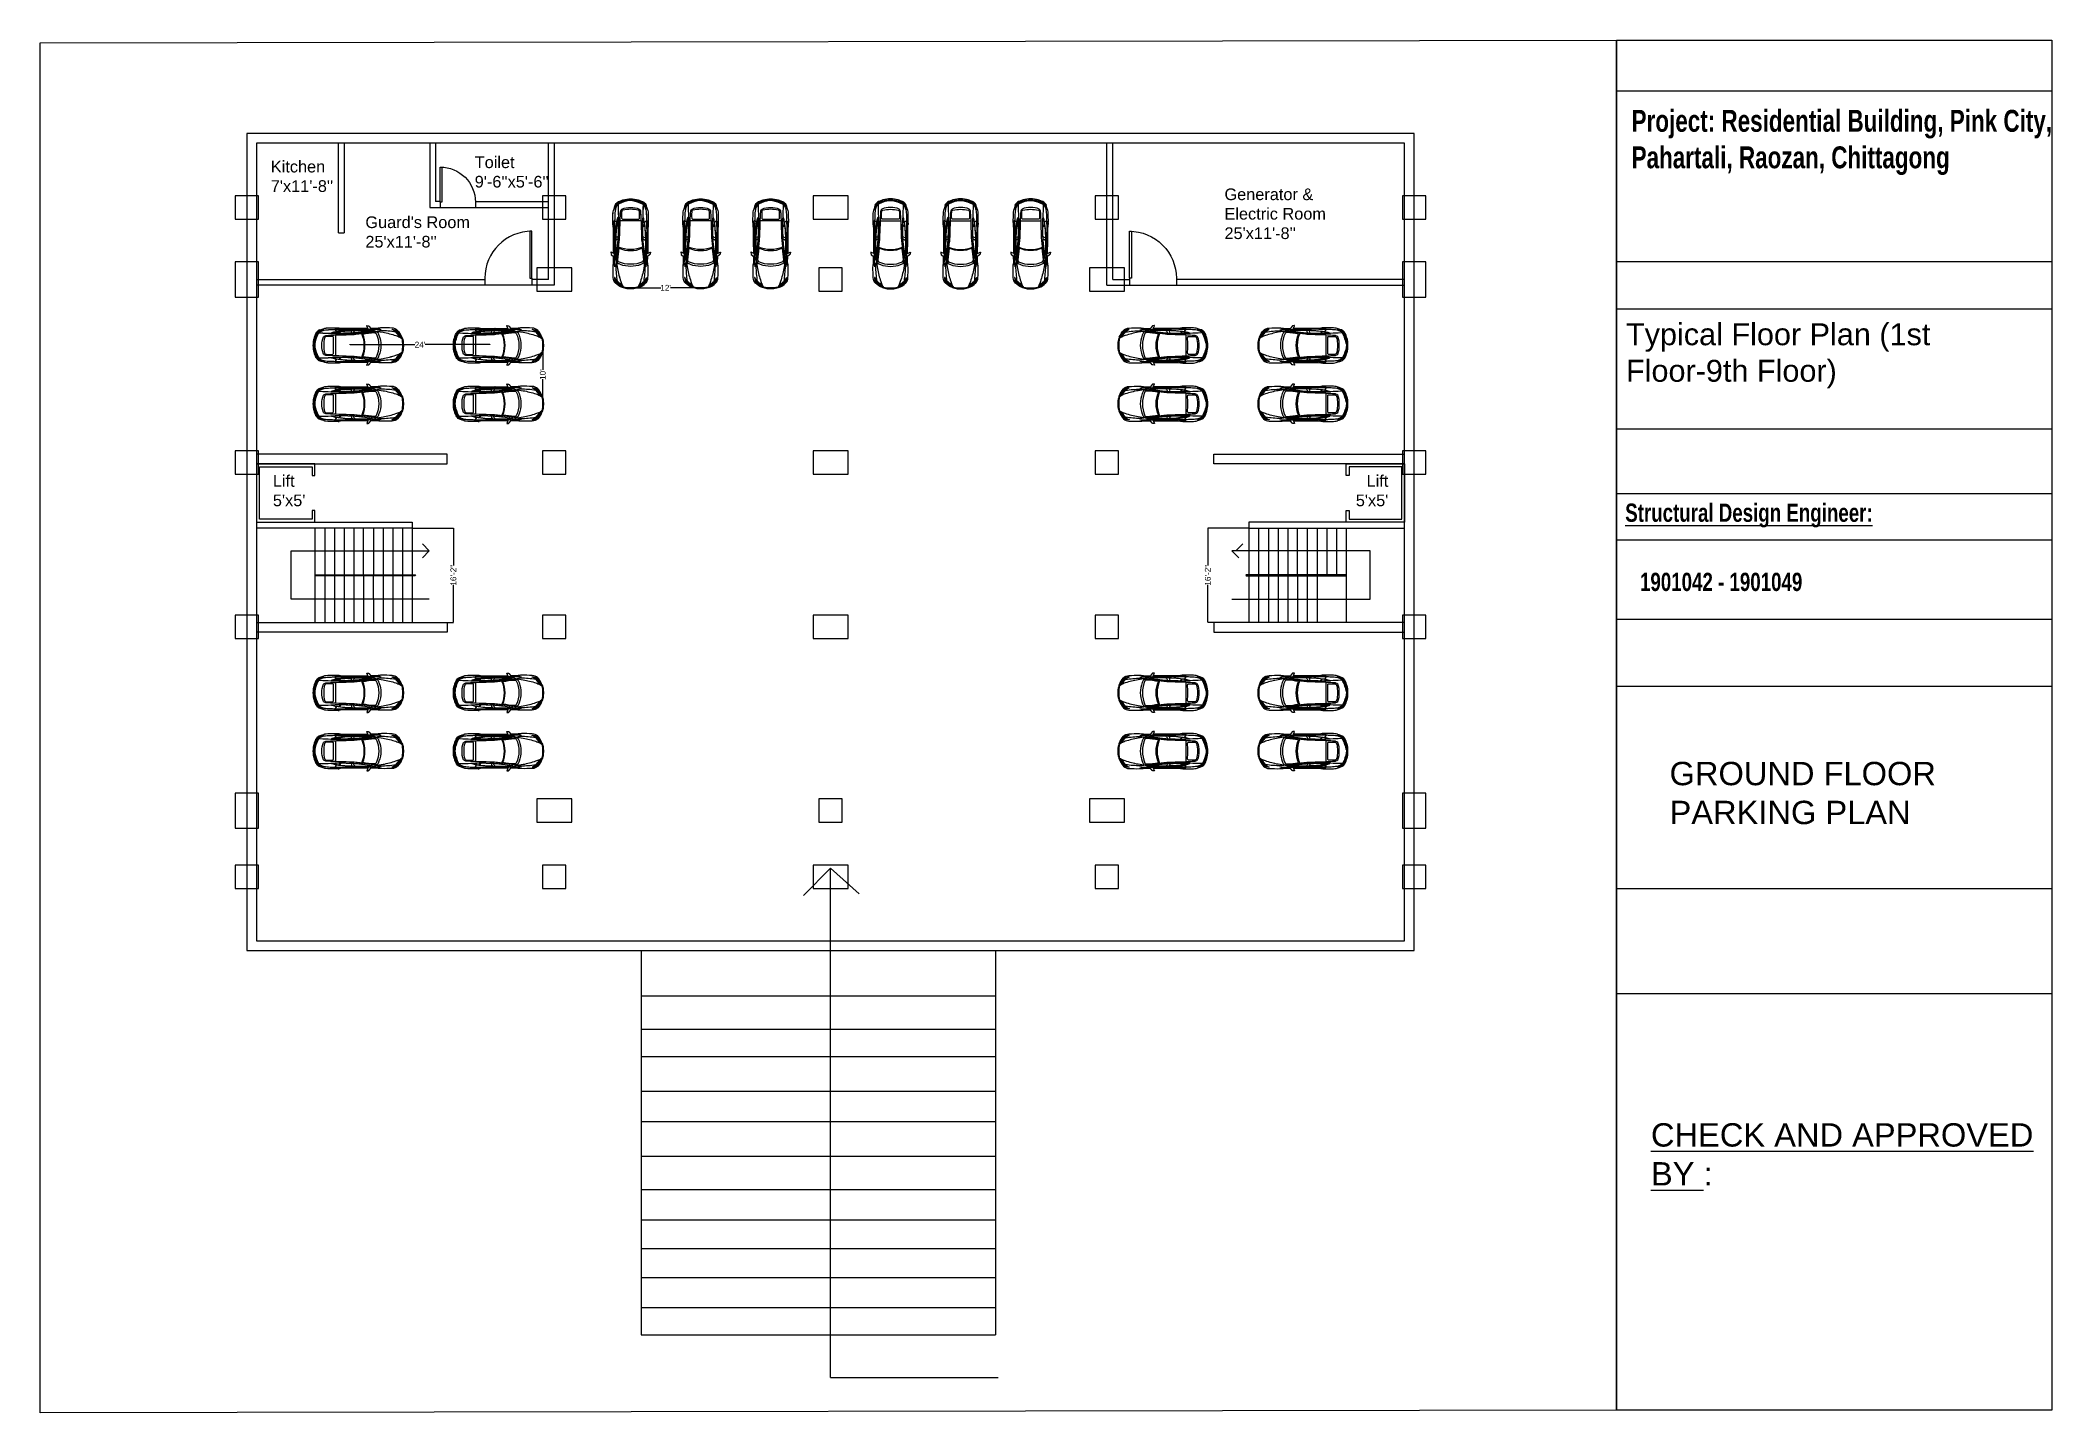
# Model space of a CAD drawing. Header units: inches. Extents: x 2674 to 28325, y -8016 to 21827.
# Drawn here: x 2686 to 6821, y 13813 to 16636 of the extents above; entities that cross this region are included whole.
import ezdxf

# ---------------------------------------------------------------- set-up
doc = ezdxf.new("R2010")
doc.units = ezdxf.units.IN
doc.header["$MEASUREMENT"] = 0
doc.layers.add('ceco.net 476 - Tesla S top view', color=7, linetype='Continuous')
doc.layers.add('Dimension column', color=7, linetype='Continuous')
doc.styles.get("Standard").update_dxf_attribs({"font": 'arial.ttf', "height": 12})
doc.dimstyles.get("Standard").update_dxf_attribs({"dimtxt": 12, "dimasz": 0.18, "dimexe": 0.18, "dimexo": 0.0625, "dimgap": 0.09, "dimtad": 0, "dimtoh": 1, "dimdec": 0, "dimzin": 0, "dimdsep": 46, "dimlunit": 3, "dimtxsty": 'Standard', "dimcen": 0.09, "dimadec": 0, "dimazin": 0, "dimtfac": 1, "dimtdec": 0, "dimtofl": 0, "dimtmove": 0, "dimatfit": 3, "dimfxl": 1, "dimtolj": 1, "dimtzin": 0, "dimarcsym": 0})

msp = doc.modelspace()

# ---------------------------------------------------------------- texts
at = {"attachment_point": 1}
for s, insert, char_height, width in [('{\\fSwis721 LtCn BT|b1|i0|c0|p34;Project: Residential Building, Pink City, Pahartali, Raozan, Chittagong}', (5957.27, 16492.31), 45.03114, 1000.1158), ('Typical Floor Plan (1st Floor-9th Floor)', (5945.74, 16053.45), 45.0311, 840.6448), ('{\\fSwis721 LtCn BT|b1|i0|c0|p34;\\LStructural Design Engineer:}', (5944.16, 15682.84), 37.5259, 485.5762), ('{\\fSwis721 LtCn BT|b1|i0|c0|p34;1901042 - 1901049}', (5974.54, 15540.58), 37.5259, 485.5762)]:
    msp.add_mtext(s, dxfattribs=dict(at, insert=insert, char_height=char_height, width=width))
for s, width, gutter_width, heights, insert, char_height, attachment_point in [("Kitchen\\P7'x11'-8''", 135.5798, 240, [0], (3159.74, 16387.7), 24, 1), ("Toilet\\P9'-6''x5'-6''", 131.7145, 240, [0], (3578.94, 16396.64), 24, 1), ("Generator & Electric Room\\P25'x11'-8''", 280.1229, 240, [0], (5120.27, 16330.75), 24, 1), ("Guard's Room\\P25'x11'-8''", 280.1229, 240, [0], (3354.12, 16273.32), 24, 1), ("Lift \\P5'x5'", 82.4474, 120, [82.77], (3163.99, 15741.37), 24, 1), ("Lift \\P5'x5'", 82.4474, 120, [82.77], (5457.17, 15741.37), 24, 3), ('GROUND FLOOR PARKING PLAN', 728, 240, [0], (6035.29, 15151.73), 48, 1), ('{\\LCHECK AND APPROVED \\PBY }:', 926.9107, 240, [191.7], (5997.07, 14408.74), 48, 1)]:
    msp.add_mtext_dynamic_manual_height_columns(s, width=width, gutter_width=gutter_width, heights=heights, dxfattribs=dict(insert=insert, char_height=char_height, attachment_point=attachment_point))

# ---------------------------------------------------------------- blocks, each defined once
blk = doc.blocks.new('car')
at = {"layer": 'ceco.net 476 - Tesla S top view'}
for points in [[(2.47, 0.05), (1.35, 0.04), (0.32, 0.04, -0.050077), (-0.44, -0.01, 0.001023), (-0.97, 0, -0.037299), (-1.21, 0.03, -0.006983), (-1.36, 0.09, 0.028405), (-1.52, 0.14, -0.000201), (-1.66, 0.18, -0.115744), (-1.8, 0.26, -0.043925), (-1.91, 0.38, -0.076664), (-2.02, 0.58, -0.01031), (-2.11, 0.85, -0.084773), (-2.2, 1.51, -0.084773), (-2.11, 2.16, -0.01031), (-2.02, 2.43, -0.076664), (-1.91, 2.63, -0.043925), (-1.8, 2.75, -0.115744), (-1.66, 2.83, -0.000201), (-1.52, 2.87, 0.028405), (-1.36, 2.92, -0.006983), (-1.21, 2.98, -0.037299), (-0.97, 3.01, 0.001023), (-0.44, 3.02, -0.050077), (0.32, 2.97), (1.35, 2.97), (2.47, 2.97)], [(-1.67, 2.83, 0.139387), (-1.91, 2.55, 0.087151), (-2.12, 1.73), (-2.13, 1.51), (-2.12, 1.28, 0.087151), (-1.91, 0.46, 0.139387), (-1.67, 0.19)], [(-1.83, 2.55, 0.043767), (-1.96, 2.23), (-1.98, 2.22, -0.12727), (-1.71, 2.76, -0.103788), (-1.62, 2.81, -0.048471), (-1.32, 2.89, 0.11897), (-1.55, 2.78, 0.00925), (-1.69, 2.67, 0.071577), (-1.77, 2.58, 0.073053), (-1.97, 2.14, 0.069234), (-2.07, 1.51, 0.069234), (-1.97, 0.88, 0.073053), (-1.77, 0.44, 0.071577), (-1.69, 0.35, 0.00925), (-1.55, 0.23, 0.11897), (-1.32, 0.13, -0.048471), (-1.62, 0.2, -0.103788), (-1.71, 0.25, -0.12727), (-1.98, 0.79), (-1.96, 0.78, 0.043767), (-1.83, 0.46)], [(-2.06, 1.66, -0.070819), (-1.78, 2.49, -0.138811), (-1.58, 2.7, -0.095084), (-1.28, 2.81, -0.041899), (-0.76, 2.86, 0.017218), (-0.34, 2.87, -0.008608), (1.33, 2.89, 0.002173), (2.49, 2.88)], [(-1.93, 2.5), (-1.87, 2.53), (-1.77, 2.58), (-1.38, 2.57, -0.007088), (-0.47, 2.53, 0.023417), (0.6, 2.53, -0.004586), (1.18, 2.54, 0.033103), (1.9, 2.61, -0.003086), (2.59, 2.71, 0.030375), (2.93, 2.78, 0.011006), (2.98, 2.79, 0.300249), (3.01, 2.82, -0.068344), (3.02, 2.87, -0.091775), (3.08, 2.96)], [(-1.69, 2.78, -0.065455), (-1.77, 2.62, 0.002013), (-1.82, 2.56, -3.161295)], [(3.35, 0.46, -0.107446), (3.23, 0.35, -0.16439), (3.16, 0.33, -0.043103), (2.37, 0.42, 0.021109), (1.93, 0.48, -0.003734), (1.44, 0.54, 0.032309), (0.91, 0.57, 0.004717), (-0.31, 0.61, -0.012521), (-0.87, 0.64, 0.006963), (-1.07, 0.65, -0.073684), (-1.18, 0.67, -0.116242), (-1.33, 0.77, -0.129346), (-1.46, 1.51, -0.129346), (-1.33, 2.24, -0.116242), (-1.18, 2.34, -0.073684), (-1.07, 2.36, 0.006963), (-0.87, 2.37, -0.012521), (-0.31, 2.4, 0.004717), (0.91, 2.44, 0.032309), (1.44, 2.47, -0.003734), (1.93, 2.53, 0.021109), (2.37, 2.6, -0.043103), (3.16, 2.68, -0.16439), (3.23, 2.66, -0.107446), (3.35, 2.55)], [(2.61, 2.82, 0.020189), (1.3, 2.83, 0.030618), (-0.22, 2.69, 0.049803), (-0.57, 2.6, 0.078375), (-0.63, 2.57, 0.34667), (-0.64, 2.54)], [(2.76, 2.77, -0.016577), (2.04, 2.65, -0.003539), (1.72, 2.61, -0.013181), (1.39, 2.58, -0.007714), (0.95, 2.56, -0.00769), (0.18, 2.54, -0.010404), (-0.49, 2.55, -0.887228), (-0.5, 2.58, -0.042222), (-0.08, 2.67, 0.002368), (0.14, 2.7, -0.018631), (0.83, 2.76, -0.008287), (1.29, 2.78, -0.016658), (2.56, 2.77)], [(-0.17, 2.66), (-0.21, 2.7, -0.053288), (-0.33, 2.85, -0.097048), (-0.34, 2.87, -0.284596), (-0.32, 2.91, -0.180477), (0, 3.01)], [(1.03, 2.56, -0.050809), (1.11, 2.78, 1.563517)], [(1.21, 2.57, -0.084778), (1.37, 2.78, 1.165989)], [(1.3, 2.78), (1.3, 2.83, -0.055596), (1.36, 2.92, 0.340618), (1.36, 2.97, 0.491849)], [(1.93, 2.53, -0.103693), (2.14, 1.51, -0.103693), (1.93, 0.48)], [(2.88, 2.77), (2.76, 2.77), (2.71, 2.76), (2.57, 2.76, -0.728593), (2.56, 2.78, 0.164934), (2.62, 2.83, 0.280594), (2.62, 2.88)], [(5.38, 2.2, 0.118147), (5.02, 2.79, 0.192601), (4.55, 2.99, 0.014804), (3.64, 3.01, 0.048794), (3.25, 2.96), (2.72, 2.97)], [(2.76, 2.92, 0.163101), (2.94, 2.78, 0.052369)], [(2.94, 2.78), (3.28, 2.71), (3.77, 2.63, -0.036266), (4.87, 2.35, -0.029139), (5.2, 2.22, -0.04266), (5.38, 2.11, -3.166494)], [(3.27, 2.94, 0.074556), (3.48, 2.94, 0.71989), (3.48, 2.95, 0.113909), (3.44, 2.96, 0.028597), (3.37, 2.96, 0.029934), (3.27, 2.95, 0.559957), (3.27, 2.94, 3.832623)], [(4.84, 2.66, 0.026455), (3.58, 2.77, 0.10207), (3.34, 2.74, 0.16358), (3.28, 2.71, 0.368248), (3.28, 2.67, -0.019787), (3.31, 2.63, -0.039608), (3.42, 2.38, -0.092999), (3.58, 1.51, -0.092999), (3.42, 0.64, -0.039608), (3.31, 0.39, -0.019787), (3.28, 0.34, 0.368248), (3.28, 0.3, 0.16358), (3.34, 0.27, 0.10207), (3.58, 0.24, 0.026455), (4.84, 0.35)], [(5.34, 2.14, -0.049502), (5.05, 2.41, 0.00154), (4.86, 2.64, -0.004097), (4.77, 2.74, 0.143002), (4.76, 2.75), (4.54, 2.86, -0.938962), (4.55, 2.88)], [(4.55, 2.88, -0.062741), (4.78, 2.85, -0.086916), (4.9, 2.79, -0.055058), (5.02, 2.68, 0.056818), (5.05, 2.66, -0.215236), (5.06, 2.65, 0.019989), (5.06, 2.62, 0.108877), (5.07, 2.6, -0.017327), (5.2, 2.41, -0.037288), (5.27, 2.28, -0.087098), (5.29, 2.18, -1.066752)], [(5.28, 2.24, -0.118186), (5.12, 2.38, 0.00804), (4.99, 2.54, 0.026037), (4.87, 2.68, 0.031837), (4.76, 2.78, -0.810203), (4.77, 2.79, 0.011391), (4.84, 2.78, -0.066219), (4.92, 2.75, -0.072639), (4.99, 2.7, -0.038841), (5.04, 2.65, -0.226044), (5.04, 2.64, 0.112945), (5.04, 2.61, 0.061617), (5.05, 2.58, 0.031184), (5.12, 2.46, 0.013066), (5.22, 2.31, -0.145097), (5.23, 2.29, 0.129635), (5.24, 2.27, -1.851828)], [(5.04, 2.61, 0.104767), (4.85, 2.78, 7.009896)], [(4.86, 2.91, -0.11549), (5.25, 2.43, -0.009174), (5.35, 2.23, -0.078215), (5.38, 2.11, -0.059767), (5.45, 1.51, -0.059767), (5.38, 0.9, -0.078215), (5.35, 0.78, -0.009174), (5.25, 0.58, -0.11549), (4.86, 0.11)], [(5.38, 2.2, -0.091199), (5.5, 1.79), (5.51, 1.51), (5.5, 1.22, -0.091199), (5.38, 0.81)], [(5.38, 2.11, -0.038027), (5.43, 1.51, -0.038027), (5.38, 0.9)], [(-2.06, 1.35, 0.070819), (-1.78, 0.52, 0.138811), (-1.58, 0.31, 0.095084), (-1.28, 0.2, 0.041899), (-0.76, 0.15, -0.017218), (-0.34, 0.14, 0.008608), (1.33, 0.13, -0.002173), (2.49, 0.13)], [(-1.93, 0.51), (-1.87, 0.48), (-1.77, 0.44), (-1.38, 0.44, 0.007088), (-0.47, 0.48, -0.023417), (0.6, 0.49, 0.004586), (1.18, 0.47, -0.033103), (1.9, 0.41, 0.003086), (2.59, 0.3, -0.030375), (2.93, 0.23, -0.011006), (2.98, 0.22, -0.300249), (3.01, 0.19, 0.068344), (3.02, 0.15, 0.091775), (3.08, 0.05)], [(-1.69, 0.23, 0.065455), (-1.77, 0.39, -0.002013), (-1.82, 0.46, 3.161295)], [(2.61, 0.2, -0.020189), (1.3, 0.18, -0.030618), (-0.22, 0.32, -0.049803), (-0.57, 0.41, -0.078375), (-0.63, 0.44, -0.34667), (-0.64, 0.47)], [(2.76, 0.25, 0.016577), (2.04, 0.36, 0.003539), (1.72, 0.4, 0.013181), (1.39, 0.43, 0.007714), (0.95, 0.46, 0.00769), (0.18, 0.47, 0.010404), (-0.49, 0.46, 0.887228), (-0.5, 0.43, 0.042222), (-0.08, 0.34, -0.002368), (0.14, 0.31, 0.018631), (0.83, 0.25, 0.008287), (1.29, 0.23, 0.016658), (2.56, 0.24)], [(-0.17, 0.35), (-0.21, 0.32, 0.053288), (-0.33, 0.17, 0.097048), (-0.34, 0.14, 0.284596), (-0.32, 0.1, 0.180477), (0, 0)], [(1.03, 0.45, 0.050809), (1.11, 0.24, -1.563517)], [(1.21, 0.44, 0.084778), (1.37, 0.23, -1.165989)], [(1.3, 0.23), (1.3, 0.18, 0.055596), (1.36, 0.09, -0.340618), (1.36, 0.04, -0.491849)], [(2.88, 0.25), (2.76, 0.25), (2.71, 0.25), (2.57, 0.25, 0.728593), (2.56, 0.23, -0.164934), (2.62, 0.18, -0.280594), (2.62, 0.13)], [(5.38, 0.81, -0.118147), (5.02, 0.22, -0.192601), (4.55, 0.02, -0.014804), (3.64, 0.01, -0.048794), (3.25, 0.05), (2.72, 0.05)], [(2.76, 0.09, -0.163101), (2.94, 0.23, -0.052369)], [(2.94, 0.23), (3.28, 0.3), (3.77, 0.38, 0.036266), (4.87, 0.67, 0.029139), (5.2, 0.8, 0.04266), (5.38, 0.9, 3.166494)], [(3.27, 0.07, -0.074556), (3.48, 0.07, -0.71989), (3.48, 0.06, -0.113909), (3.44, 0.05, -0.028597), (3.37, 0.05, -0.029934), (3.27, 0.07, -0.559957), (3.27, 0.07, -3.832623)], [(5.34, 0.87, 0.049502), (5.05, 0.6, -0.00154), (4.86, 0.37, 0.004097), (4.77, 0.27, -0.143002), (4.76, 0.26), (4.54, 0.15, 0.938962), (4.55, 0.13)], [(4.55, 0.13, 0.062741), (4.78, 0.17, 0.086916), (4.9, 0.22, 0.055058), (5.02, 0.33, -0.056818), (5.05, 0.36, 0.215236), (5.06, 0.36, -0.019989), (5.06, 0.39, -0.108877), (5.07, 0.41, 0.017327), (5.2, 0.6, 0.037288), (5.27, 0.73, 0.087098), (5.29, 0.84, 1.066752)], [(5.28, 0.77, 0.118186), (5.12, 0.64, -0.00804), (4.99, 0.47, -0.026037), (4.87, 0.33, -0.031837), (4.76, 0.23, 0.810203), (4.77, 0.22, -0.011391), (4.84, 0.23, 0.066219), (4.92, 0.26, 0.072639), (4.99, 0.31, 0.038841), (5.04, 0.37, 0.226044), (5.04, 0.38, -0.112945), (5.04, 0.41, -0.061617), (5.05, 0.43, -0.031184), (5.12, 0.55, -0.013066), (5.22, 0.7, 0.145097), (5.23, 0.73, -0.129635), (5.24, 0.75, 1.851828)], [(5.04, 0.4, -0.104767), (4.85, 0.24, -7.009896)]]:
    blk.add_lwpolyline(points, format="xyb", dxfattribs=at)
for points in [[(-1.74, 2.72), (-1.74, 2.67)], [(-0.31, 2.4), (-0.31, 1.51), (-0.31, 0.61)], [(-0.01, 2.68), (0.14, 2.54)], [(0.03, 2.68), (0.18, 2.54)], [(3.62, 2.84), (2.8, 2.87)], [(-1.74, 0.29), (-1.74, 0.34)], [(-0.01, 0.33), (0.14, 0.47)], [(0.03, 0.33), (0.18, 0.47)], [(3.62, 0.17), (2.8, 0.14)]]:
    blk.add_lwpolyline(points, dxfattribs=at)
for points in [[(-0.48, 1.51, -0.009743), (-0.47, 2.19, 0.165648), (-0.49, 2.24, 0.239354), (-0.55, 2.27, 0.009258), (-1.06, 2.27, 0.090852), (-1.15, 2.25, 0.232319), (-1.23, 2.17, 0.07243), (-1.31, 1.51, 0.07243), (-1.23, 0.84, 0.232319), (-1.15, 0.76, 0.090852), (-1.06, 0.74, 0.009258), (-0.55, 0.74, 0.239354), (-0.49, 0.78, 0.165648), (-0.47, 0.83, -0.009743)], [(0.26, 2.92), (-0.08, 2.94, 0.19949), (-0.13, 2.91, 0.32019), (-0.13, 2.91, 0.26669), (-0.12, 2.91, 0.025465), (0.23, 2.89, 0.246311), (0.26, 2.9, 0.46736)], [(1.81, 2.95, -0.683665), (1.82, 2.94, -0.07495), (1.77, 2.91), (1.53, 2.91), (1.51, 2.91, -0.480005), (1.51, 2.92, -0.232373), (1.57, 2.94)], [(3.18, 2.54, -0.11656), (3.4, 1.51, -0.11656), (3.18, 0.48, -0.251187), (3.02, 0.41, -0.017736), (2.03, 0.53, 0.107405), (2.22, 1.51, 0.107405), (2.03, 2.48, -0.017736), (3.02, 2.6, -0.251187)], [(2.5, 2.89), (2.37, 3.19, -0.661998), (2.39, 3.2), (2.51, 3.19, -0.112065), (2.56, 3.16), (2.75, 2.93, -0.678812), (2.73, 2.88), (2.53, 2.88, -0.272993)], [(0.26, 0.09), (-0.08, 0.08, -0.19949), (-0.13, 0.1, -0.32019), (-0.13, 0.1, -0.26669), (-0.12, 0.11, -0.025465), (0.23, 0.12, -0.246311), (0.26, 0.11, -0.46736)], [(1.81, 0.07, 0.683665), (1.82, 0.08, 0.07495), (1.77, 0.1), (1.53, 0.11), (1.51, 0.1, 0.480005), (1.51, 0.09, 0.232373), (1.57, 0.07)], [(2.5, 0.12), (2.37, -0.17, 0.661998), (2.39, -0.19), (2.51, -0.17, 0.112065), (2.56, -0.15), (2.75, 0.08, 0.678812), (2.73, 0.13), (2.53, 0.13, 0.272993)]]:
    blk.add_lwpolyline(points, format="xyb", close=True, dxfattribs=at)
blk = doc.blocks.new('*U4')
for p, q in [((0, 0), (0, -6)), ((-40, 0), (-40, -6))]:
    blk.add_line(p, q)
blk.add_lwpolyline([(0, 0), (0, 40), (-1.75, 40), (-1.75, 0)], close=True)
blk.add_arc((0, 0), 40, 90, 180)
blk = doc.blocks.new('*U3')
for p, q in [((0, 0), (0, 6)), ((40, 0), (40, 6))]:
    blk.add_line(p, q)
blk.add_lwpolyline([(0, 0), (0, -40), (1.75, -40), (1.75, 0)], close=True)
blk.add_arc((0, 0), 40, 270, 0)
blk = doc.blocks.new('*D337')
at = {"color": 0, "lineweight": -2, "transparency": 16777216}
for p, q in [((3450.6, 15632.5), (3535.3, 15632.5)), ((3535.1, 15632.3), (3535.1, 15555.6)), ((3535.1, 15438.7), (3535.1, 15515.4)), ((3450.6, 15438.5), (3535.3, 15438.5))]:
    blk.add_line(p, q, dxfattribs=at)
at = {"color": 0, "transparency": 16777216}
for points in [[(3535, 15632.3), (3535.1, 15632.3), (3535.1, 15632.5)], [(3535, 15438.7), (3535.1, 15438.7), (3535.1, 15438.5)]]:
    blk.add_solid(points, dxfattribs=at)
at = {"layer": 'Defpoints', "color": 0, "transparency": 16777216}
for p in [(3450.6, 15632.5), (3535.1, 15632.5), (3450.6, 15438.5)]:
    blk.add_point(p, dxfattribs=at)
at = {"color": 0, "transparency": 16777216, "insert": (3535.1, 15535.5), "char_height": 12, "attachment_point": 5, "rotation": 90}
blk.add_mtext('\\A1;16\'-2"', dxfattribs=at)
blk = doc.blocks.new('*D338')
at = {"color": 0, "lineweight": -2, "transparency": 16777216}
for p, q in [((5170.5, 15632.5), (5085.9, 15632.5)), ((5086.1, 15632.3), (5086.1, 15555.6)), ((5086.1, 15438.7), (5086.1, 15515.4)), ((5170.5, 15438.5), (5085.9, 15438.5))]:
    blk.add_line(p, q, dxfattribs=at)
at = {"color": 0, "transparency": 16777216}
for points in [[(5086, 15632.3), (5086.1, 15632.3), (5086.1, 15632.5)], [(5086, 15438.7), (5086.1, 15438.7), (5086.1, 15438.5)]]:
    blk.add_solid(points, dxfattribs=at)
at = {"layer": 'Defpoints', "color": 0, "transparency": 16777216}
for p in [(5086.1, 15632.5), (5170.6, 15632.5), (5170.6, 15438.5)]:
    blk.add_point(p, dxfattribs=at)
at = {"color": 0, "transparency": 16777216, "insert": (5086.1, 15535.5), "char_height": 12, "attachment_point": 5, "rotation": 90}
blk.add_mtext('\\A1;16\'-2"', dxfattribs=at)
blk = doc.blocks.new('*U329')
at = {"layer": 'ceco.net 476 - Tesla S top view', "xscale": 24, "yscale": 24, "zscale": 24, "rotation": 270}
blk.add_blockref('car', (-36.2, 39.6), dxfattribs=at)
blk = doc.blocks.new('*U330')
at = {"color": 0, "linetype": 'ByBlock', "lineweight": -2, "transparency": 16777216}
for p in [(0, 0), (144, 0), (288, 0)]:
    blk.add_blockref('*U329', p, dxfattribs=at)
blk = doc.blocks.new('*U331')
at = {"layer": 'ceco.net 476 - Tesla S top view', "xscale": 24, "yscale": 24, "zscale": 24}
blk.add_blockref('car', (-39.6, -36.2), dxfattribs=at)
blk = doc.blocks.new('*U332')
at = {"color": 0, "linetype": 'ByBlock', "lineweight": -2, "transparency": 16777216}
for p in [(0, 0), (288, 0), (0, -120), (288, -120)]:
    blk.add_blockref('*U331', p, dxfattribs=at)
blk = doc.blocks.new('*U333')
at = {"layer": 'ceco.net 476 - Tesla S top view', "xscale": 24, "yscale": 24, "zscale": 24, "rotation": 270}
blk.add_blockref('car', (-36.2, 39.6), dxfattribs=at)
blk = doc.blocks.new('*U334')
at = {"color": 0, "linetype": 'ByBlock', "lineweight": -2, "transparency": 16777216}
for p in [(0, 0), (144, 0), (288, 0)]:
    blk.add_blockref('*U333', p, dxfattribs=at)
blk = doc.blocks.new('*U335')
at = {"layer": 'ceco.net 476 - Tesla S top view', "xscale": 24, "yscale": 24, "zscale": 24}
blk.add_blockref('car', (-39.6, -36.2), dxfattribs=at)
blk = doc.blocks.new('*U336')
at = {"color": 0, "linetype": 'ByBlock', "lineweight": -2, "transparency": 16777216}
for p in [(0, 0), (288, 0), (0, -120), (288, -120)]:
    blk.add_blockref('*U335', p, dxfattribs=at)
blk = doc.blocks.new('*U325')
at = {"layer": 'ceco.net 476 - Tesla S top view', "xscale": 24, "yscale": 24, "zscale": 24}
blk.add_blockref('car', (-39.6, -36.2), dxfattribs=at)
blk = doc.blocks.new('*U326')
at = {"color": 0, "linetype": 'ByBlock', "lineweight": -2, "transparency": 16777216}
for p in [(0, 0), (288, 0), (0, -120), (288, -120)]:
    blk.add_blockref('*U325', p, dxfattribs=at)
blk = doc.blocks.new('*U327')
at = {"layer": 'ceco.net 476 - Tesla S top view', "xscale": 24, "yscale": 24, "zscale": 24}
blk.add_blockref('car', (-39.6, -36.2), dxfattribs=at)
blk = doc.blocks.new('*U328')
at = {"color": 0, "linetype": 'ByBlock', "lineweight": -2, "transparency": 16777216}
for p in [(0, 0), (288, 0), (0, -120), (288, -120)]:
    blk.add_blockref('*U327', p, dxfattribs=at)
blk = doc.blocks.new('*D339')
at = {"color": 0, "lineweight": -2, "transparency": 16777216}
for p, q in [((3899.4, 16126.2), (3899.4, 16126.7)), ((3899.6, 16126.5), (3961.7, 16126.5)), ((4043.2, 16126.5), (3981.1, 16126.5)), ((4043.4, 16125.6), (4043.4, 16126.7))]:
    blk.add_line(p, q, dxfattribs=at)
at = {"color": 0, "transparency": 16777216}
for points in [[(3899.6, 16126.5), (3899.6, 16126.4), (3899.4, 16126.5)], [(4043.2, 16126.5), (4043.2, 16126.4), (4043.4, 16126.5)]]:
    blk.add_solid(points, dxfattribs=at)
at = {"layer": 'Defpoints', "color": 0, "transparency": 16777216}
for p in [(3899.4, 16126.2), (4043.4, 16126.5), (4043.4, 16125.6)]:
    blk.add_point(p, dxfattribs=at)
at = {"color": 0, "transparency": 16777216, "insert": (3971.4, 16126.5), "char_height": 12, "attachment_point": 5}
blk.add_mtext("\\A1;12'", dxfattribs=at)
blk = doc.blocks.new('*D340')
at = {"color": 0, "lineweight": -2, "transparency": 16777216}
for p, q in [((3322.5, 16009), (3322.5, 16009.8)), ((3322.7, 16009.6), (3456.1, 16009.6)), ((3610.3, 16009.6), (3476.9, 16009.6)), ((3610.5, 16009), (3610.5, 16009.8))]:
    blk.add_line(p, q, dxfattribs=at)
at = {"color": 0, "transparency": 16777216}
for points in [[(3322.7, 16009.7), (3322.7, 16009.6), (3322.5, 16009.6)], [(3610.3, 16009.7), (3610.3, 16009.6), (3610.5, 16009.6)]]:
    blk.add_solid(points, dxfattribs=at)
at = {"layer": 'Defpoints', "color": 0, "transparency": 16777216}
for p in [(3322.5, 16009.6), (3322.5, 16008.9), (3610.5, 16008.9)]:
    blk.add_point(p, dxfattribs=at)
at = {"color": 0, "transparency": 16777216, "insert": (3466.5, 16009.6), "char_height": 12, "attachment_point": 5}
blk.add_mtext("\\A1;24'", dxfattribs=at)
blk = doc.blocks.new('*D341')
at = {"color": 0, "lineweight": -2, "transparency": 16777216}
for p, q in [((3720, 16008), (3718.7, 16008)), ((3718.9, 16007.9), (3718.9, 15957.7)), ((3718.9, 15888.2), (3718.9, 15938.3)), ((3720, 15888), (3718.7, 15888))]:
    blk.add_line(p, q, dxfattribs=at)
at = {"color": 0, "transparency": 16777216}
for points in [[(3718.9, 16007.9), (3719, 16007.9), (3718.9, 16008)], [(3718.9, 15888.2), (3719, 15888.2), (3718.9, 15888)]]:
    blk.add_solid(points, dxfattribs=at)
at = {"layer": 'Defpoints', "color": 0, "transparency": 16777216}
for p in [(3720.1, 16008), (3718.9, 15888), (3720.1, 15888)]:
    blk.add_point(p, dxfattribs=at)
at = {"color": 0, "transparency": 16777216, "insert": (3718.9, 15948), "char_height": 12, "attachment_point": 5, "rotation": 90}
blk.add_mtext("\\A1;10'", dxfattribs=at)

# ---------------------------------------------------------------- dimensions: what is measured, and where the dimension line sits
for base, p1, p2, picture, middle in [((4043.4, 16126.47), (3899.4, 16126.17), (4043.4, 16125.56), '*D339', (3971.4, 16126.47)), ((3322.52, 16009.64), (3610.52, 16008.89), (3322.52, 16008.89), '*D340', (3466.52, 16009.64))]:
    dim = msp.add_linear_dim(base=base, p1=p1, p2=p2, dimstyle='Standard')
    dim.commit()
    dim.dimension.update_dxf_attribs({"geometry": picture, "text_midpoint": middle})
for base, p1, p2, picture, middle in [((3718.93, 15888.04), (3720.09, 16008.04), (3720.09, 15888.04), '*D341', (3718.93, 15948.04)), ((3535.08, 15632.5), (3450.58, 15438.5), (3450.58, 15632.5), '*D337', (3535.08, 15535.5)), ((5086.07, 15632.5), (5170.58, 15438.5), (5170.58, 15632.5), '*D338', (5086.07, 15535.5))]:
    dim = msp.add_linear_dim(base=base, p1=p1, p2=p2, angle=90, dimstyle='Standard')
    dim.commit()
    dim.dimension.update_dxf_attribs({"geometry": picture, "text_midpoint": middle})

# ---------------------------------------------------------------- linework, layer by layer
for p, q in [((5926.19, 16531.74), (6821.05, 16531.74)), ((3298.7, 16239.8), (3298.7, 16423.57)), ((3310.7, 16423.57), (3310.7, 16239.8)), ((3486.58, 16424.08), (3486.58, 16291.57)), ((3498.58, 16424.08), (3498.58, 16303.61)), ((3730.58, 16143.57), (3730.58, 16423.57)), ((3742.58, 16423.57), (3742.58, 16131.57)), ((3742.58, 16423.57), (3742.58, 16131.57)), ((4878.58, 16131.57), (4878.58, 16423.57)), ((4890.58, 16143.57), (4890.58, 16423.57)), ((3507.9, 16303.61), (3498.58, 16303.61)), ((3580.32, 16303.61), (3730.58, 16303.61)), ((3486.58, 16291.57), (3730.58, 16291.57)), ((3298.7, 16239.8), (3310.7, 16239.8)), ((5926.19, 16180.25), (6821.05, 16180.25)), ((3130.58, 16143.57), (3599.73, 16143.57)), ((3730.58, 16143.57), (3696.3, 16143.57)), ((4878.58, 16131.57), (5262.58, 16131.57)), ((4890.58, 16143.57), (4924.85, 16143.57)), ((5490.58, 16143.57), (5021.43, 16143.57)), ((5262.58, 16131.57), (5490.58, 16132.04)), ((5926.19, 16083.16), (6821.05, 16083.16)), ((5926.19, 15836.81), (6821.05, 15836.81)), ((3522.58, 15784.36), (3130.58, 15784.36)), ((3130.58, 15764.43), (3522.58, 15764.36)), ((3522.58, 15764.36), (3522.58, 15784.36)), ((5098.58, 15764.36), (5098.58, 15784.36)), ((5098.58, 15784.36), (5490.58, 15784.36)), ((5490.58, 15764.43), (5098.58, 15764.36)), ((5926.19, 15703.26), (6821.05, 15703.26)), ((3130.58, 15644.49), (3450.58, 15644.49)), ((3450.58, 15632.5), (3130.58, 15632.5)), ((3250.58, 15632.5), (3250.58, 15438.5)), ((3270.58, 15632.5), (3270.58, 15536.5)), ((3290.58, 15632.5), (3290.58, 15536.5)), ((3310.58, 15632.5), (3310.58, 15536.5)), ((3330.58, 15632.5), (3330.58, 15536.5)), ((3350.58, 15536.5), (3350.58, 15632.5)), ((3370.58, 15632.5), (3370.58, 15536.5)), ((3390.58, 15632.5), (3390.58, 15536.5)), ((3410.58, 15632.5), (3410.58, 15536.5)), ((3430.58, 15632.5), (3430.58, 15536.5)), ((3450.58, 15644.49), (3450.58, 15632.5)), ((3450.58, 15632.5), (3450.58, 15536.5)), ((3450.58, 15632.5), (3450.58, 15438.5)), ((5490.58, 15644.49), (5170.58, 15644.49)), ((5170.58, 15644.49), (5170.58, 15632.5)), ((5170.58, 15632.5), (5170.58, 15536.5)), ((5170.58, 15632.5), (5490.58, 15632.5)), ((5170.58, 15632.5), (5170.58, 15438.5)), ((5190.58, 15632.5), (5190.58, 15536.5)), ((5210.58, 15632.5), (5210.58, 15536.5)), ((5230.58, 15632.5), (5230.58, 15536.5)), ((5250.58, 15632.5), (5250.58, 15536.5)), ((5270.58, 15536.5), (5270.58, 15632.5)), ((5290.58, 15632.5), (5290.58, 15536.5)), ((5310.58, 15632.5), (5310.58, 15536.5)), ((5330.58, 15632.5), (5330.58, 15536.5)), ((5350.58, 15632.5), (5350.58, 15536.5)), ((5370.58, 15632.5), (5370.58, 15438.5)), ((3485.59, 15585.95), (3471.33, 15600.18)), ((5143.66, 15585.95), (5157.92, 15600.18)), ((5926.19, 15608.19), (6821.05, 15608.19)), ((3201.34, 15486.5), (3201.34, 15585.95)), ((3201.34, 15585.95), (3485.59, 15585.95)), ((3471.33, 15570.99), (3485.59, 15585.95)), ((5419.81, 15585.95), (5135.57, 15585.95)), ((5149.83, 15570.99), (5135.57, 15585.95)), ((5419.81, 15486.5), (5419.81, 15585.95)), ((3270.58, 15534.5), (3270.58, 15438.5)), ((3290.58, 15534.5), (3290.58, 15438.5)), ((3310.58, 15534.5), (3310.58, 15438.5)), ((3330.58, 15534.5), (3330.58, 15438.5)), ((3350.58, 15534.5), (3350.58, 15438.5)), ((3370.43, 15534.5), (3370.58, 15438.5)), ((3390.58, 15534.5), (3390.58, 15438.5)), ((3410.58, 15534.5), (3410.58, 15438.5)), ((3430.58, 15534.5), (3430.58, 15438.5)), ((3450.58, 15534.5), (3450.58, 15438.5)), ((5170.58, 15534.5), (5170.58, 15438.5)), ((5190.58, 15534.5), (5190.58, 15438.5)), ((5210.58, 15534.5), (5210.58, 15438.5)), ((5230.58, 15534.5), (5230.58, 15438.5)), ((5250.73, 15534.5), (5250.58, 15438.5)), ((5270.58, 15534.5), (5270.58, 15438.5)), ((5290.58, 15534.5), (5290.58, 15438.5)), ((5310.58, 15534.5), (5310.58, 15438.5)), ((3485.59, 15486.5), (3201.34, 15486.5)), ((3290.58, 15492.67), (3290.58, 15492.65)), ((3410.58, 15492.67), (3410.58, 15492.66)), ((5135.57, 15486.5), (5419.81, 15486.5)), ((5210.58, 15492.67), (5210.58, 15492.66)), ((3130.58, 15438.5), (3522.58, 15438.5)), ((3522.58, 15438.5), (3522.58, 15418.5)), ((5490.58, 15438.5), (5098.58, 15438.5)), ((5098.58, 15438.5), (5098.58, 15418.5)), ((5926.19, 15445), (6821.05, 15445)), ((3522.58, 15418.5), (3130.58, 15418.5)), ((5098.58, 15418.5), (5490.58, 15418.5)), ((5926.19, 15307.37), (6821.05, 15307.37)), ((5926.19, 14891.45), (6821.05, 14891.45)), ((5926.19, 14675.27), (6821.05, 14675.27)), ((4310.58, 13885.6), (4654.84, 13885.6))]:
    msp.add_line(p, q)
for points in [[(5926.19, 13818.58), (2685.71, 13813.36), (2685.71, 16630.32), (5926.19, 16635.54)], [(5926.19, 16635.54), (6821.05, 16635.54), (6821.05, 13818.58), (5926.19, 13818.58)], [(3110.58, 14763.57), (5510.58, 14763.57), (5510.58, 16443.57), (3110.58, 16443.57)], [(3130.58, 14783.57), (5490.58, 14783.57), (5490.58, 16423.57), (3130.58, 16423.57)], [(3086.58, 16267.57), (3134.58, 16267.57), (3134.58, 16315.57), (3086.58, 16315.57)], [(3718.58, 16267.57), (3766.58, 16267.57), (3766.58, 16315.57), (3718.58, 16315.57)], [(4274.58, 16315.57), (4274.58, 16267.57), (4346.58, 16267.57), (4346.58, 16315.57)], [(4274.58, 16315.57), (4274.58, 16267.57), (4346.58, 16267.57), (4346.58, 16315.57)], [(4854.58, 16267.57), (4902.58, 16267.57), (4902.58, 16315.57), (4854.58, 16315.57)], [(5486.58, 16267.57), (5534.58, 16267.57), (5534.58, 16315.57), (5486.58, 16315.57)], [(3086.58, 16107.57), (3134.58, 16107.57), (3134.58, 16179.57), (3086.58, 16179.57)], [(5486.58, 16107.57), (5534.58, 16107.57), (5534.58, 16179.57), (5486.58, 16179.57)], [(3706.58, 16167.57), (3706.58, 16119.57), (3778.58, 16119.57), (3778.58, 16167.57)], [(4286.58, 16119.57), (4334.58, 16119.57), (4334.58, 16167.57), (4286.58, 16167.57)], [(4842.58, 16167.57), (4842.58, 16119.57), (4914.58, 16119.57), (4914.58, 16167.57)], [(3086.58, 15743.57), (3134.58, 15743.57), (3134.58, 15791.57), (3086.58, 15791.57)], [(3250.58, 15740.43), (3250.58, 15764.43), (3130.58, 15764.43), (3130.58, 15644.43), (3250.58, 15644.43), (3250.58, 15668.43), (3244.58, 15668.43), (3244.58, 15650.43), (3136.58, 15650.43), (3136.58, 15758.43), (3244.58, 15758.43), (3244.58, 15740.43)], [(3718.58, 15743.57), (3766.58, 15743.57), (3766.58, 15791.57), (3718.58, 15791.57)], [(4274.58, 15791.57), (4274.58, 15743.57), (4346.58, 15743.57), (4346.58, 15791.57)], [(4854.58, 15743.57), (4902.58, 15743.57), (4902.58, 15791.57), (4854.58, 15791.57)], [(5370.58, 15740.43), (5370.58, 15764.43), (5490.58, 15764.43), (5490.58, 15644.43), (5370.58, 15644.43), (5370.58, 15668.43), (5376.58, 15668.43), (5376.58, 15650.43), (5484.58, 15650.43), (5484.58, 15758.43), (5376.58, 15758.43), (5376.58, 15740.43)], [(5486.58, 15743.57), (5534.58, 15743.57), (5534.58, 15791.57), (5486.58, 15791.57)], [(3086.58, 15405.57), (3134.58, 15405.57), (3134.58, 15453.57), (3086.58, 15453.57)], [(3718.58, 15405.57), (3766.58, 15405.57), (3766.58, 15453.57), (3718.58, 15453.57)], [(4274.58, 15453.57), (4274.58, 15405.57), (4346.58, 15405.57), (4346.58, 15453.57)], [(4854.58, 15405.57), (4902.58, 15405.57), (4902.58, 15453.57), (4854.58, 15453.57)], [(5486.58, 15405.57), (5534.58, 15405.57), (5534.58, 15453.57), (5486.58, 15453.57)], [(3086.58, 15015.57), (3134.58, 15015.57), (3134.58, 15087.57), (3086.58, 15087.57)], [(3706.58, 15075.57), (3706.58, 15027.57), (3778.58, 15027.57), (3778.58, 15075.57)], [(4286.58, 15027.57), (4334.58, 15027.57), (4334.58, 15075.57), (4286.58, 15075.57)], [(4842.58, 15075.57), (4842.58, 15027.57), (4914.58, 15027.57), (4914.58, 15075.57)], [(5486.58, 15015.57), (5534.58, 15015.57), (5534.58, 15087.57), (5486.58, 15087.57)], [(3086.58, 14891.57), (3134.58, 14891.57), (3134.58, 14939.57), (3086.58, 14939.57)], [(3718.58, 14891.57), (3766.58, 14891.57), (3766.58, 14939.57), (3718.58, 14939.57)], [(4274.58, 14939.57), (4274.58, 14891.57), (4346.58, 14891.57), (4346.58, 14939.57)], [(4854.58, 14891.57), (4902.58, 14891.57), (4902.58, 14939.57), (4854.58, 14939.57)], [(5486.58, 14891.57), (5534.58, 14891.57), (5534.58, 14939.57), (5486.58, 14939.57)]]:
    msp.add_lwpolyline(points, close=True)
msp.add_lwpolyline([(3742.58, 16131.57), (3358.58, 16131.57), (3130.58, 16132.04)])
for points in [[(3250.58, 15536.5), (3319.25, 15536.5), (3387.93, 15536.5), (3456.6, 15536.5), (3457.27, 15536.5), (3457.14, 15534.5), (3456.47, 15534.5), (3387.84, 15534.5), (3319.21, 15534.5), (3250.58, 15534.5)], [(5370.58, 15536.5), (5301.9, 15536.5), (5233.22, 15536.5), (5164.55, 15536.5), (5163.88, 15536.5), (5164.01, 15534.5), (5164.68, 15534.5), (5233.31, 15534.5), (5301.95, 15534.5), (5370.58, 15534.5)]]:
    msp.add_open_spline(points, degree=3, knots=[0, 0, 0, 0, 1, 1, 1, 2.0022504, 2.0022504, 2.0022504, 3.0022504, 3.0022504, 3.0022504, 3.0022504])
at = {"layer": 'Dimension column'}
for p, q in [((4254.64, 14876.98), (4310.58, 14932.98)), ((4310.58, 13885.6), (4310.58, 14932.98)), ((4369.62, 14880.09), (4310.58, 14932.98)), ((3921.31, 14763.57), (3921.31, 13973.54)), ((4649.31, 14763.57), (4649.31, 14203.7)), ((3921.31, 14670.48), (4649.31, 14670.48)), ((3921.31, 14602.03), (4649.31, 14602.03)), ((3921.31, 14546.02), (4649.31, 14546.02)), ((3921.31, 14474.46), (4649.31, 14474.46)), ((3921.31, 14412.24), (4649.31, 14412.24)), ((3921.31, 14340.68), (4649.31, 14340.68)), ((3921.31, 14272.23), (4649.31, 14272.23)), ((3921.31, 14210), (4649.31, 14210)), ((4649.31, 14203.7), (4649.31, 13973.54)), ((3921.31, 14150.88), (4649.31, 14150.88)), ((3921.31, 14091.77), (4649.31, 14091.77)), ((3921.31, 14029.54), (4649.31, 14029.54)), ((3921.31, 13973.54), (4649.31, 13973.54))]:
    msp.add_line(p, q, dxfattribs=at)

# ---------------------------------------------------------------- block references
at = {"xscale": -1.81075486660045, "yscale": 1.81075486660045, "zscale": 1.81075486660045}
msp.add_blockref('*U4', (3507.9, 16302.43), dxfattribs=at)
for name, p in [('*U330', (3899.4, 16216.8)), ('*U332', (3339.55, 16008.04)), ('*U326', (3339.55, 15293.76))]:
    msp.add_blockref(name, p)
at = {"extrusion": (0, 0, -1), "zscale": -1}
for name, p in [('*U334', (-4721.76, 16216.8)), ('*U336', (-5281.61, 16008.04)), ('*U328', (-5281.61, 15293.76))]:
    msp.add_blockref(name, p, dxfattribs=at)
at = {"yscale": 2.414339822133933, "zscale": 2.414339822133933}
for p, xscale, rotation in [((3696.3, 16146.05), 2.414339822133933, 179.9178898841771), ((4924.85, 16146.05), -2.414339822133933, 180.082110115823)]:
    msp.add_blockref('*U3', p, dxfattribs=dict(at, xscale=xscale, rotation=rotation))
at = {"layer": 'ceco.net 476 - Tesla S top view', "xscale": 24, "yscale": 24, "zscale": 24, "rotation": 270}
msp.add_blockref('car', (3863.25, 16256.41), dxfattribs=at)
at = {"layer": 'ceco.net 476 - Tesla S top view', "xscale": 24, "yscale": 24, "zscale": 24}
msp.add_blockref('car', (3299.93, 15971.88), dxfattribs=at)

msp.set_redraw_order([(e.dxf.handle, doc.entitydb.next_handle()) for e in msp.query("TEXT MTEXT ATTDEF DIMENSION ARC_DIMENSION")])  # texts and dimensions are drawn at this point

doc.saveas('drawing.dxf')
